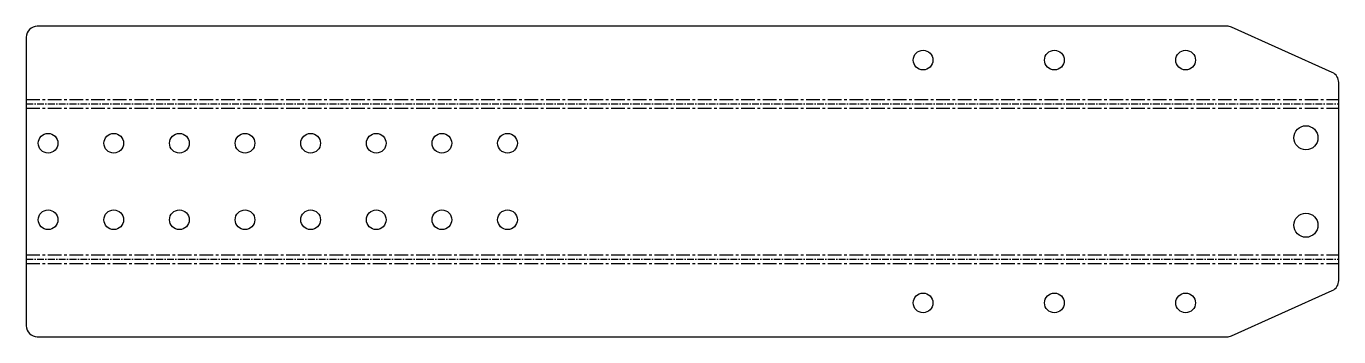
# Model space of a CAD drawing. Header units: inches. Extents: x -1146 to 223752, y 26431 to 27942.
# Drawn here: x 142208 to 142808, y 26611 to 26753 of the extents above; entities that cross this region are included whole.
import ezdxf

# ---------------------------------------------------------------- set-up
doc = ezdxf.new("R2010")
doc.units = ezdxf.units.IN
doc.header["$LTSCALE"] = 0.194989
doc.linetypes.add('CENTER', pattern=[50.8, 31.75, -6.35, 6.35, -6.35])
doc.layers.add('可见 (ISO)', color=7, linetype='Continuous', lineweight=25)
doc.layers.add('折弯线', color=1, linetype='CENTER')

msp = doc.modelspace()

# ---------------------------------------------------------------- linework, layer by layer
at = {"layer": '可见 (ISO)'}
msp.add_lwpolyline([(142208.47, 26615.7, 0.414214), (142213.47, 26610.7), (142757.4, 26610.7, 0.106109), (142759.45, 26611.14), (142805.52, 26631.87, 0.295133), (142808.47, 26636.43), (142808.47, 26726.97, 0.295133), (142805.52, 26731.53), (142759.45, 26752.26, 0.106109), (142757.4, 26752.7), (142213.47, 26752.7, 0.414214), (142208.47, 26747.7)], format="xyb", close=True, dxfattribs=at)
for centre, radius in [((142618.47, 26737.2), 4.5), ((142678.47, 26737.2), 4.5), ((142738.47, 26737.2), 4.5), ((142793.47, 26701.7), 5.5), ((142218.47, 26699.2), 4.5), ((142248.47, 26699.2), 4.5), ((142278.47, 26699.2), 4.5), ((142308.47, 26699.2), 4.5), ((142338.47, 26699.2), 4.5), ((142368.47, 26699.2), 4.5), ((142398.47, 26699.2), 4.5), ((142428.47, 26699.2), 4.5), ((142218.47, 26664.2), 4.5), ((142248.47, 26664.2), 4.5), ((142278.47, 26664.2), 4.5), ((142308.47, 26664.2), 4.5), ((142338.47, 26664.2), 4.5), ((142368.47, 26664.2), 4.5), ((142398.47, 26664.2), 4.5), ((142428.47, 26664.2), 4.5), ((142793.47, 26661.7), 5.5), ((142618.47, 26626.2), 4.5), ((142678.47, 26626.2), 4.5), ((142738.47, 26626.2), 4.5)]:
    msp.add_circle(centre, radius, dxfattribs=at)
at = {"layer": '折弯线', "color": 5, "linetype": 'CENTER'}
for points in [[(142208.47, 26719.2), (142808.47, 26719.2)], [(142208.47, 26715.2), (142808.47, 26715.2)], [(142208.47, 26648.2), (142808.47, 26648.2)], [(142208.47, 26644.2), (142808.47, 26644.2)]]:
    msp.add_lwpolyline(points, dxfattribs=at)
at = {"layer": '折弯线', "color": 1, "linetype": 'CENTER', "ltscale": 0.5}
for points in [[(142208.47, 26717.2), (142808.47, 26717.2)], [(142208.47, 26646.2), (142808.47, 26646.2)]]:
    msp.add_lwpolyline(points, dxfattribs=at)

doc.saveas('drawing.dxf')
